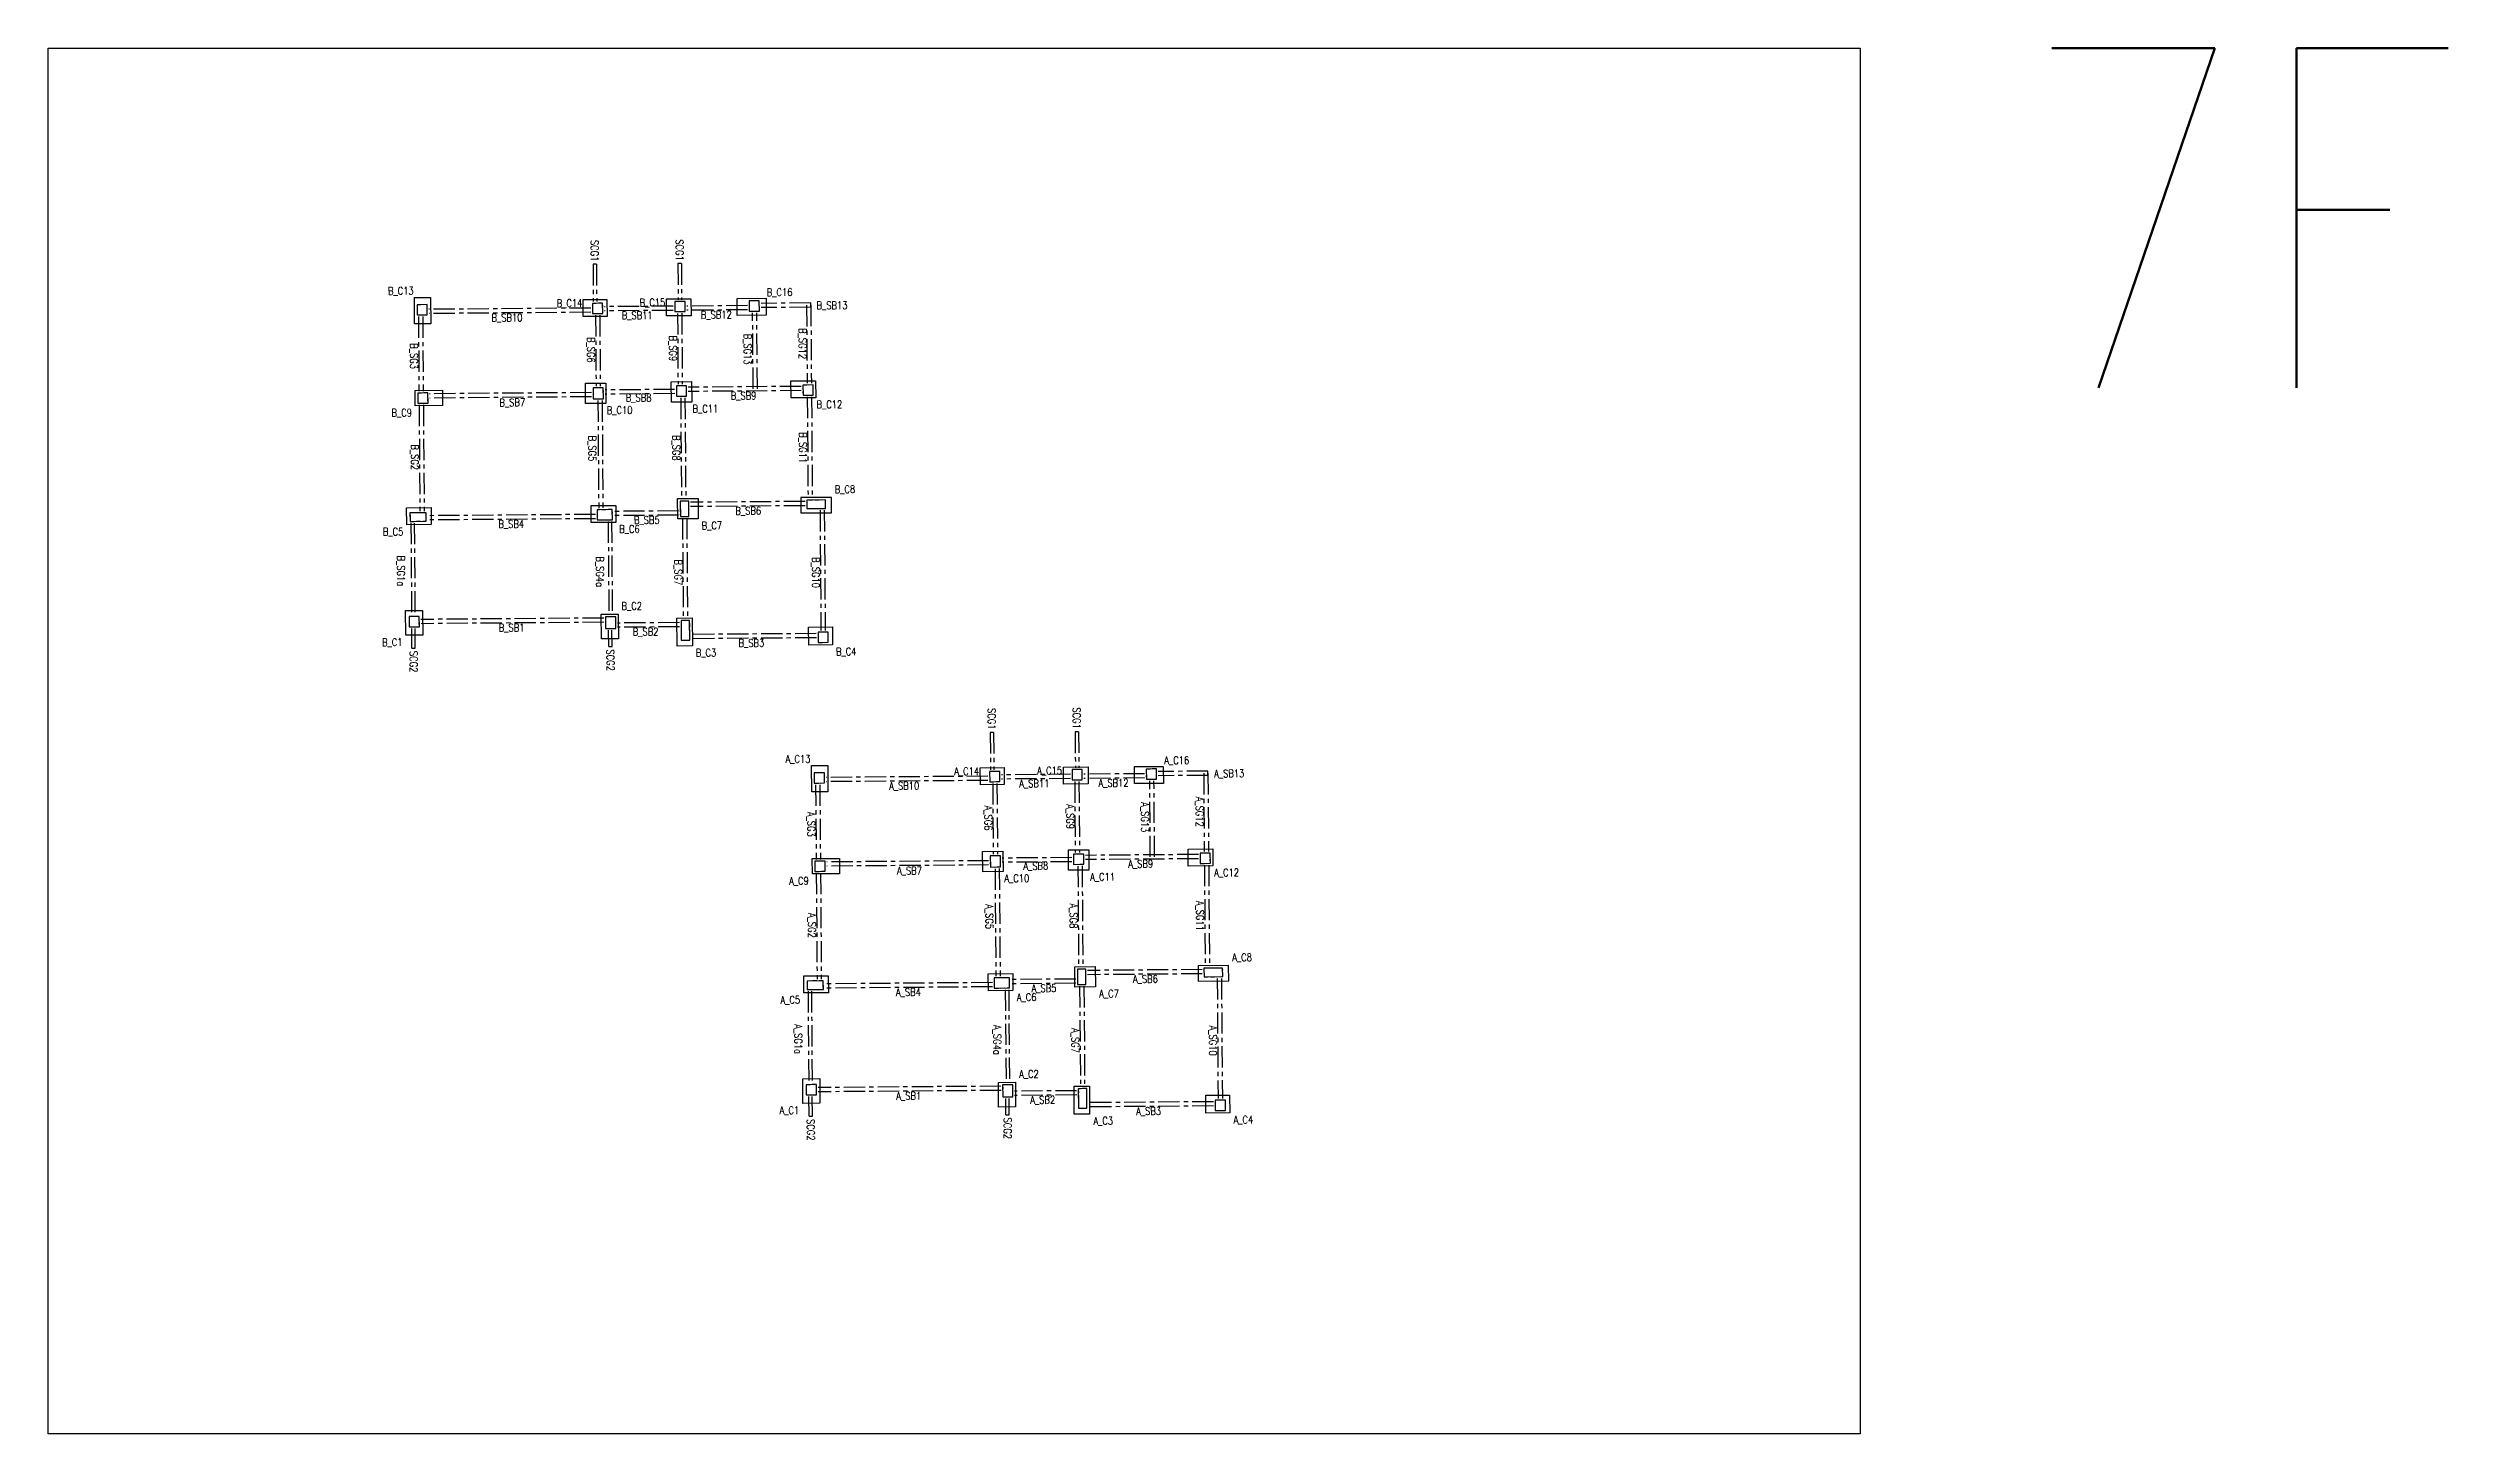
# Model space of a CAD drawing. Header units: millimetres. Extents: x 39613 to 69886, y 27475 to 191272.
# Drawn here: x 50002 to 64126, y 91563 to 99718 of the extents above; entities that cross this region are included whole.
import ezdxf
from ezdxf.enums import TextEntityAlignment as Align

# ---------------------------------------------------------------- set-up
doc = ezdxf.new("R2010")
doc.units = ezdxf.units.MM
doc.header["$LTSCALE"] = 100
doc.header["$MEASUREMENT"] = 0
doc.linetypes.add('CENTER', pattern=[2, 1.25, -0.25, 0.25, -0.25])
doc.linetypes.add('HIDDEN', pattern=[0.375, 0.25, -0.125])
for name, color, linetype in [('TC-COLUMN', 1, 'Continuous'), ('TC-TB', 2, 'Continuous'), ('TC-TC', 4, 'Continuous'), ('TC-虛鋼柱', 4, 'HIDDEN'), ('TC-鋼柱', 11, 'Continuous'), ('TC-鋼粱', 183, 'CENTER')]:
    doc.layers.add(name, color=color, linetype=linetype)
doc.styles.get("Standard").update_dxf_attribs({"font": 'txt.shx', "width": 0.8, "bigfont": 'ae.shx'})

msp = doc.modelspace()

# ---------------------------------------------------------------- texts
at = {"layer": 'Defpoints', "color": 2, "width": 0.8}
msp.add_text('7F', height=2000, rotation=360, dxfattribs=at).set_placement((61589.25, 99718.14), align=Align.TOP_LEFT)
at = {"layer": 'TC-TB', "width": 0.8}
for s, rotation, p in [('SCG1', 270.440027, (53218.52, 98525.69)), ('SCG1', 270.440027, (53718.57, 98529.53)), ('B_SB11', 0.440027, (53468.98, 98145.09)), ('B_SB12', 0.440027, (53934.94, 98148.67)), ('B_SB13', 0.440027, (54615.98, 98203.9)), ('B_SB10', 0.440027, (52702.86, 98131.7)), ('B_SG13', 270, (54119.95, 97946.22)), ('B_SG12', 270, (54442.67, 97978.8)), ('B_SG3', 270, (52155.92, 97905.15)), ('B_SG6', 270, (53197.98, 97942)), ('B_SG9', 270, (53680.39, 97950.45)), ('B_SB7', 0.440027, (52734.23, 97632.24)), ('B_SB8', 0.440027, (53477.65, 97660.28)), ('B_SB9', 0.440027, (54095, 97672.16)), ('B_SG2', 270, (52160.49, 97310.42)), ('B_SG5', 270, (53205.02, 97361.79)), ('B_SG8', 270, (53700, 97365.59)), ('B_SG11', 270, (54444.88, 97366.19)), ('B_SB4', 0.440027, (52727.92, 96917.36)), ('B_SB5', 0.440027, (53525.76, 96940.49)), ('B_SB6', 0.440027, (54122.86, 96995.06)), ('B_SG1a', 270, (52079.52, 96641.09)), ('B_SG4a', 270, (53250.59, 96636.36)), ('B_SG7', 270, (53710.77, 96632.93)), ('B_SG10', 270, (54520.66, 96631.86)), ('B_SB1', 0.440027, (52730.11, 96307.36)), ('B_SB2', 0.440027, (53518.38, 96283.41)), ('B_SB3', 0.440027, (54141.4, 96217.39)), ('SCG2', 270.439959, (52153.62, 96107.44)), ('SCG2', 270.439959, (53312.09, 96116.13)), ('SCG1', 270.440027, (55555.95, 95771.06)), ('SCG1', 270.440027, (56056, 95774.9)), ('A_SB10', 0.440027, (55040.29, 95377.07)), ('A_SB11', 0.440027, (55806.41, 95390.46)), ('A_SB12', 0.440027, (56272.37, 95394.03)), ('A_SB13', 0.440027, (56953.41, 95449.27)), ('A_SG3', 270, (54493.35, 95150.52)), ('A_SG6', 270, (55535.41, 95187.37)), ('A_SG9', 270, (56017.82, 95195.82)), ('A_SG13', 270, (56457.38, 95191.59)), ('A_SG12', 270, (56780.1, 95224.17)), ('A_SB8', 0.440027, (55815.08, 94905.65)), ('A_SB9', 0.440027, (56432.43, 94917.53)), ('A_SB7', 0.440027, (55071.66, 94877.61)), ('A_SG5', 270, (55542.45, 94607.16)), ('A_SG8', 270, (56037.43, 94610.96)), ('A_SG11', 270, (56782.31, 94611.56)), ('A_SG2', 270, (54497.92, 94555.79)), ('A_SB6', 0.440027, (56460.29, 94240.43)), ('A_SB4', 0.440027, (55065.35, 94162.73)), ('A_SB5', 0.440027, (55863.19, 94185.86)), ('A_SG1a', 270, (54416.95, 93886.46)), ('A_SG4a', 270, (55588.02, 93881.73)), ('A_SG7', 270, (56048.2, 93878.3)), ('A_SG10', 270, (56858.09, 93877.23)), ('A_SB1', 0.440027, (55067.54, 93552.73)), ('A_SB2', 0.440027, (55855.81, 93528.78)), ('SCG2', 270.439959, (54491.05, 93352.81)), ('SCG2', 270.439959, (55649.52, 93361.5)), ('A_SB3', 0.440027, (56478.83, 93462.76))]:
    msp.add_text(s, height=45, rotation=rotation, dxfattribs=at).set_placement(p, align=Align.MIDDLE_CENTER)
at = {"layer": 'TC-TC', "width": 0.8}
for s, p in [('B_C13', (52077.97, 98289.41)), ('B_C14', (53070.89, 98217.03)), ('B_C15', (53558.93, 98220.78)), ('B_C16', (54307.38, 98281.53)), ('B_C10', (53365.79, 97587.28)), ('B_C11', (53870.57, 97595.65)), ('B_C12', (54600.43, 97621.04)), ('B_C9', (52083.48, 97572.24)), ('B_C8', (54691.9, 97121.95)), ('B_C6', (53423.67, 96887.7)), ('B_C7', (53908.52, 96908.43)), ('B_C5', (52032.75, 96872.02)), ('B_C2', (53437.14, 96435.28)), ('B_C1', (52027.74, 96221.9)), ('B_C3', (53874.4, 96160.34)), ('B_C4', (54699.24, 96166.67)), ('A_C13', (54415.4, 95534.78)), ('A_C14', (55408.32, 95462.4)), ('A_C15', (55896.36, 95466.15)), ('A_C16', (56644.81, 95526.9)), ('A_C9', (54420.91, 94817.61)), ('A_C10', (55703.22, 94832.65)), ('A_C11', (56208, 94841.02)), ('A_C12', (56937.86, 94866.41)), ('A_C8', (57029.33, 94367.31)), ('A_C5', (54370.18, 94117.39)), ('A_C6', (55761.1, 94133.07)), ('A_C7', (56245.95, 94153.8)), ('A_C2', (55774.57, 93680.65)), ('A_C1', (54365.17, 93467.27)), ('A_C3', (56211.83, 93405.71)), ('A_C4', (57036.67, 93412.04))]:
    msp.add_text(s, height=45, rotation=0.440027, dxfattribs=at).set_placement(p, align=Align.MIDDLE_CENTER)

# ---------------------------------------------------------------- linework, layer by layer
at = {"layer": 'Defpoints'}
msp.add_lwpolyline([(60666.19, 99718.14), (60666.19, 91562.78), (50001.56, 91562.78), (50001.56, 99718.14)], close=True, dxfattribs=at)
at = {"layer": 'TC-COLUMN'}
for points in [[(52159.46, 98095.03), (52158.27, 98250.02), (52253.27, 98250.75), (52254.46, 98095.76)], [(53150.73, 98237.65), (53290.73, 98238.72), (53291.49, 98138.72), (53151.5, 98137.65)], [(53640.78, 98241.41), (53785.77, 98242.52), (53786.54, 98142.53), (53641.54, 98141.41)], [(54057.66, 98244.61), (54227.65, 98245.92), (54228.42, 98145.92), (54058.42, 98144.61)], [(53284.57, 97746.66), (53285.49, 97626.66), (53165.49, 97625.74), (53164.57, 97745.74)], [(53789.35, 97755.04), (53790.27, 97635.04), (53670.27, 97634.12), (53669.35, 97754.11)], [(54374.36, 97759.31), (54519.35, 97760.42), (54520.12, 97660.42), (54375.13, 97659.31)], [(52322.47, 97704.08), (52323.16, 97614.08), (52163.17, 97612.86), (52162.47, 97702.85)], [(53827.3, 97067.81), (53828.22, 96947.81), (53708.22, 96946.89), (53707.3, 97066.88)], [(54432.28, 97072.44), (54432.97, 96982.44), (54612.96, 96983.83), (54612.27, 97073.83)], [(52111.67, 97012.63), (52256.66, 97013.74), (52257.43, 96913.75), (52112.44, 96912.63)], [(53197.6, 97025.97), (53342.59, 97027.08), (53343.36, 96927.09), (53198.37, 96925.97)], [(52107.43, 96262.51), (52106.32, 96407.51), (52206.31, 96408.28), (52207.43, 96263.28)], [(53258.63, 96241.41), (53257.51, 96386.41), (53357.51, 96387.18), (53358.62, 96242.18)], [(53702.83, 96364.02), (53792.83, 96364.72), (53794.1, 96199.72), (53704.1, 96199.03)], [(54478.13, 96310.28), (54618.13, 96311.36), (54618.93, 96206.36), (54478.94, 96205.29)], [(54496.89, 95340.4), (54495.7, 95495.39), (54590.7, 95496.12), (54591.89, 95341.13)], [(55488.16, 95483.01), (55628.16, 95484.09), (55628.92, 95384.09), (55488.93, 95383.02)], [(55978.21, 95486.78), (56123.2, 95487.89), (56123.97, 95387.9), (55978.98, 95386.78)], [(56565.85, 95391.29), (56395.85, 95389.98), (56395.09, 95489.98), (56565.08, 95491.29)], [(54659.9, 94949.45), (54660.59, 94859.45), (54500.6, 94858.23), (54499.91, 94948.22)], [(55622, 94992.03), (55622.92, 94872.03), (55502.92, 94871.11), (55502, 94991.11)], [(56126.78, 95000.41), (56127.7, 94880.41), (56007.7, 94879.49), (56006.78, 94999.48)], [(56711.79, 95004.68), (56856.78, 95005.79), (56857.55, 94905.79), (56712.56, 94904.68)], [(54449.1, 94258), (54594.09, 94259.11), (54594.86, 94159.12), (54449.87, 94158)], [(55535.03, 94271.34), (55680.02, 94272.45), (55680.79, 94172.46), (55535.8, 94171.34)], [(56164.73, 94313.18), (56165.65, 94193.18), (56045.65, 94192.26), (56044.73, 94312.25)], [(56769.71, 94317.81), (56770.4, 94227.81), (56950.39, 94229.2), (56949.7, 94319.2)], [(54444.86, 93507.88), (54443.75, 93652.88), (54543.74, 93653.65), (54544.86, 93508.65)], [(55596.06, 93486.78), (55594.94, 93631.78), (55694.94, 93632.55), (55696.05, 93487.55)], [(56040.26, 93609.39), (56130.26, 93610.09), (56131.53, 93445.09), (56041.53, 93444.4)], [(56815.56, 93555.65), (56955.56, 93556.73), (56956.36, 93451.73), (56816.37, 93450.66)]]:
    msp.add_lwpolyline(points, close=True, dxfattribs=at)
at = {"layer": 'TC-虛鋼柱'}
for points in [[(52174.06, 98147.64), (52234.06, 98148.1), (52233.6, 98208.1), (52173.6, 98207.64)], [(53206.36, 98155.57), (53266.36, 98156.03), (53265.9, 98216.03), (53205.9, 98215.57)], [(53691.35, 98166.79), (53751.35, 98167.26), (53750.89, 98227.25), (53690.89, 98226.79)], [(54128.23, 98170.15), (54188.23, 98170.61), (54187.77, 98230.61), (54127.77, 98230.15)], [(52178.05, 97627.97), (52238.05, 97628.43), (52237.59, 97688.43), (52177.59, 97687.97)], [(53210.28, 97653.59), (53270.28, 97654.05), (53269.78, 97719.04), (53209.78, 97718.58)], [(53700, 97669.35), (53760, 97669.81), (53759.54, 97729.81), (53699.54, 97729.35)], [(54445.01, 97674.85), (54505.01, 97675.31), (54504.55, 97735.31), (54444.55, 97734.85)], [(53723.1, 96962), (53773.1, 96962.39), (53772.41, 97052.38), (53722.41, 97052)], [(54577.77, 97008.56), (54577.39, 97058.56), (54467.39, 97057.71), (54467.78, 97007.71)], [(52132.28, 96932.79), (52227.28, 96933.51), (52226.9, 96983.51), (52131.9, 96982.78)], [(53233.25, 96941.24), (53323.25, 96941.93), (53322.79, 97001.93), (53232.79, 97001.24)], [(52127.04, 96312.66), (52187.04, 96313.12), (52186.58, 96373.12), (52126.58, 96372.66)], [(53283.16, 96301.61), (53343.16, 96302.07), (53342.62, 96372.06), (53282.63, 96371.6)], [(53728.83, 96234.21), (53778.83, 96234.59), (53777.95, 96349.59), (53727.95, 96349.21)], [(54533.82, 96220.71), (54593.82, 96221.17), (54593.36, 96281.17), (54533.36, 96280.71)], [(54511.49, 95393.01), (54571.49, 95393.47), (54571.03, 95453.47), (54511.03, 95453.01)], [(55543.79, 95400.94), (55603.79, 95401.4), (55603.33, 95461.4), (55543.33, 95460.94)], [(56028.78, 95412.16), (56088.78, 95412.63), (56088.32, 95472.62), (56028.32, 95472.16)], [(56465.66, 95415.52), (56525.66, 95415.98), (56525.2, 95475.98), (56465.2, 95475.52)], [(54515.48, 94873.34), (54575.48, 94873.8), (54575.02, 94933.8), (54515.02, 94933.34)], [(55547.71, 94898.96), (55607.71, 94899.42), (55607.21, 94964.41), (55547.21, 94963.95)], [(56037.43, 94914.72), (56097.43, 94915.18), (56096.97, 94975.18), (56036.97, 94974.72)], [(56782.44, 94920.22), (56842.44, 94920.68), (56841.98, 94980.68), (56781.98, 94980.22)], [(54469.71, 94178.15), (54564.71, 94178.88), (54564.33, 94228.88), (54469.33, 94228.15)], [(55570.68, 94186.61), (55660.68, 94187.3), (55660.22, 94247.3), (55570.22, 94246.61)], [(56060.54, 94207.37), (56110.53, 94207.76), (56109.84, 94297.75), (56059.84, 94297.37)], [(56915.2, 94253.93), (56914.82, 94303.92), (56804.82, 94303.08), (56805.21, 94253.08)], [(54464.47, 93558.03), (54524.47, 93558.49), (54524.01, 93618.49), (54464.01, 93618.03)], [(55620.59, 93546.97), (55680.59, 93547.44), (55680.05, 93617.43), (55620.06, 93616.97)], [(56066.26, 93479.58), (56116.26, 93479.96), (56115.38, 93594.96), (56065.38, 93594.58)], [(56871.25, 93466.08), (56931.25, 93466.54), (56930.79, 93526.54), (56870.79, 93526.08)]]:
    msp.add_lwpolyline(points, close=True, dxfattribs=at)
at = {"layer": 'TC-鋼柱'}
for points in [[(52174.06, 98147.64), (52234.06, 98148.1), (52233.6, 98208.1), (52173.6, 98207.64)], [(53206.36, 98155.57), (53266.36, 98156.03), (53265.9, 98216.03), (53205.9, 98215.57)], [(53691.35, 98166.79), (53751.35, 98167.26), (53750.89, 98227.25), (53690.89, 98226.79)], [(54128.23, 98170.15), (54188.23, 98170.61), (54187.77, 98230.61), (54127.77, 98230.15)], [(52178.05, 97627.97), (52238.05, 97628.43), (52237.59, 97688.43), (52177.59, 97687.97)], [(53210.28, 97653.59), (53270.28, 97654.05), (53269.78, 97719.04), (53209.78, 97718.58)], [(53700, 97669.35), (53760, 97669.81), (53759.54, 97729.81), (53699.54, 97729.35)], [(54445.01, 97674.85), (54505.01, 97675.31), (54504.55, 97735.31), (54444.55, 97734.85)], [(53723.1, 96962), (53773.1, 96962.39), (53772.41, 97052.38), (53722.41, 97052)], [(54577.77, 97008.56), (54577.39, 97058.56), (54467.39, 97057.71), (54467.78, 97007.71)], [(52132.28, 96932.79), (52227.28, 96933.51), (52226.9, 96983.51), (52131.9, 96982.78)], [(53233.25, 96941.24), (53323.25, 96941.93), (53322.79, 97001.93), (53232.79, 97001.24)], [(52127.04, 96312.66), (52187.04, 96313.12), (52186.58, 96373.12), (52126.58, 96372.66)], [(53283.16, 96301.61), (53343.16, 96302.07), (53342.62, 96372.06), (53282.63, 96371.6)], [(53728.83, 96234.21), (53778.83, 96234.59), (53777.95, 96349.59), (53727.95, 96349.21)], [(54533.82, 96220.71), (54593.82, 96221.17), (54593.36, 96281.17), (54533.36, 96280.71)], [(54511.49, 95393.01), (54571.49, 95393.47), (54571.03, 95453.47), (54511.03, 95453.01)], [(55543.79, 95400.94), (55603.79, 95401.4), (55603.33, 95461.4), (55543.33, 95460.94)], [(56028.78, 95412.16), (56088.78, 95412.63), (56088.32, 95472.62), (56028.32, 95472.16)], [(56465.66, 95415.52), (56525.66, 95415.98), (56525.2, 95475.98), (56465.2, 95475.52)], [(54515.48, 94873.34), (54575.48, 94873.8), (54575.02, 94933.8), (54515.02, 94933.34)], [(55547.71, 94898.96), (55607.71, 94899.42), (55607.21, 94964.41), (55547.21, 94963.95)], [(56037.43, 94914.72), (56097.43, 94915.18), (56096.97, 94975.18), (56036.97, 94974.72)], [(56782.44, 94920.22), (56842.44, 94920.68), (56841.98, 94980.68), (56781.98, 94980.22)], [(54469.71, 94178.15), (54564.71, 94178.88), (54564.33, 94228.88), (54469.33, 94228.15)], [(55570.68, 94186.61), (55660.68, 94187.3), (55660.22, 94247.3), (55570.22, 94246.61)], [(56060.54, 94207.37), (56110.53, 94207.76), (56109.84, 94297.75), (56059.84, 94297.37)], [(56915.2, 94253.93), (56914.82, 94303.92), (56804.82, 94303.08), (56805.21, 94253.08)], [(54464.47, 93558.03), (54524.47, 93558.49), (54524.01, 93618.49), (54464.01, 93618.03)], [(55620.59, 93546.97), (55680.59, 93547.44), (55680.05, 93617.43), (55620.06, 93616.97)], [(56066.26, 93479.58), (56116.26, 93479.96), (56115.38, 93594.96), (56065.38, 93594.58)], [(56871.25, 93466.08), (56931.25, 93466.54), (56930.79, 93526.54), (56870.79, 93526.08)]]:
    msp.add_lwpolyline(points, close=True, dxfattribs=at)
at = {"layer": 'TC-鋼粱'}
for p, q in [((53229.13, 98445.77), (53209.14, 98445.62)), ((53209.14, 98445.62), (53210.82, 98225.61)), ((53229.13, 98445.77), (53230.82, 98225.76)), ((53729.18, 98449.61), (53709.18, 98449.46)), ((53709.18, 98449.46), (53710.81, 98236.95)), ((53729.18, 98449.61), (53730.81, 98237.1)), ((53196.11, 98187.99), (52243.81, 98180.68)), ((53681.1, 98199.22), (53276.05, 98196.11)), ((53681.29, 98174.22), (53276.25, 98171.11)), ((54117.98, 98202.57), (53761.1, 98199.83)), ((54118.17, 98177.57), (53761.29, 98174.83)), ((54490.84, 98217.94), (54197.88, 98215.69)), ((54491.03, 98192.94), (54198.07, 98190.69)), ((54465.94, 98205.24), (54469.47, 97745.04)), ((54491.03, 98192.94), (54490.84, 98217.94)), ((54490.94, 98205.44), (54494.47, 97745.23)), ((52181.64, 98137.7), (52185.01, 97698.03)), ((52206.64, 98137.89), (52210.01, 97698.22)), ((53196.31, 98162.99), (52244, 98155.68)), ((53223.91, 98145.7), (53227.12, 97728.72)), ((53248.91, 98145.9), (53252.12, 97728.91)), ((53706.43, 98156.91), (53709.63, 97739.42)), ((53731.43, 98157.1), (53734.63, 97739.62)), ((54151.74, 97712.6), (54148.31, 98160.3)), ((54176.74, 97712.79), (54173.31, 98160.5)), ((52185.63, 97618.03), (52190.43, 96993.23)), ((52210.63, 97618.22), (52215.42, 96993.43)), ((53199.99, 97690.82), (52247.63, 97683.51)), ((53200.18, 97665.82), (52247.82, 97658.51)), ((53237.85, 97643.8), (53242.71, 97011.32)), ((53262.85, 97643.99), (53267.71, 97011.51)), ((53689.69, 97709.27), (53279.88, 97706.12)), ((53689.89, 97684.27), (53280.07, 97681.12)), ((53725.25, 97659.54), (53729.84, 97062.06)), ((53750.25, 97659.73), (53754.84, 97062.25)), ((54434.61, 97727.27), (53769.6, 97722.16)), ((54434.8, 97702.27), (53769.79, 97697.16)), ((54470.08, 97665.04), (54474.67, 97067.77)), ((54495.08, 97665.23), (54499.67, 97067.96)), ((54457.45, 97050.13), (53782.47, 97044.95)), ((52137.36, 96922.82), (52141.51, 96382.78)), ((52157.36, 96922.98), (52161.51, 96382.93)), ((53223, 96973.66), (52237.03, 96966.09)), ((53223.19, 96948.66), (52237.22, 96941.09)), ((53298.32, 96931.74), (53302.55, 96381.76)), ((53318.32, 96931.89), (53322.55, 96381.91)), ((53712.86, 96994.43), (53332.87, 96991.51)), ((53713.05, 96969.43), (53333.06, 96966.51)), ((53735.82, 96951.97), (53740.37, 96359.3)), ((53760.82, 96952.16), (53765.37, 96359.49)), ((54457.64, 97025.13), (53782.66, 97019.95)), ((54545.35, 96998.31), (54550.78, 96290.84)), ((54570.35, 96998.5), (54575.78, 96291.03)), ((53272.68, 96364.03), (52196.72, 96355.76)), ((53272.88, 96339.03), (52196.91, 96330.76)), ((53718.04, 96337.45), (53352.91, 96334.64)), ((52143.01, 96187.36), (52142.12, 96302.78)), ((52163.01, 96187.51), (52162.12, 96302.93)), ((53301.47, 96196.05), (53300.74, 96291.74)), ((53301.47, 96196.05), (53321.47, 96196.2)), ((53321.47, 96196.2), (53320.74, 96291.89)), ((53718.23, 96312.45), (53353.1, 96309.64)), ((54523.42, 96272.82), (53788.58, 96267.18)), ((54523.61, 96247.82), (53788.77, 96242.18)), ((52143.01, 96187.36), (52163.01, 96187.51)), ((55566.56, 95691.14), (55546.57, 95690.99)), ((55546.57, 95690.99), (55548.26, 95470.98)), ((55566.56, 95691.14), (55568.25, 95471.13)), ((56066.61, 95694.98), (56046.61, 95694.83)), ((56046.61, 95694.83), (56048.24, 95482.32)), ((56066.61, 95694.98), (56068.24, 95482.47)), ((54519.07, 95383.07), (54522.44, 94943.4)), ((54544.07, 95383.26), (54547.44, 94943.59)), ((55533.54, 95433.36), (54581.24, 95426.05)), ((55533.74, 95408.36), (54581.43, 95401.05)), ((55561.34, 95391.07), (55564.55, 94974.09)), ((55586.34, 95391.27), (55589.55, 94974.28)), ((56018.53, 95444.59), (55613.48, 95441.48)), ((56018.72, 95419.59), (55613.68, 95416.48)), ((56043.86, 95402.28), (56047.06, 94984.79)), ((56068.86, 95402.47), (56072.06, 94984.98)), ((56455.41, 95447.94), (56098.53, 95445.2)), ((56455.6, 95422.94), (56098.72, 95420.2)), ((56489.17, 94957.97), (56485.74, 95405.67)), ((56514.17, 94958.16), (56510.74, 95405.87)), ((56828.27, 95463.31), (56535.31, 95461.06)), ((56828.46, 95438.31), (56535.5, 95436.06)), ((56803.37, 95450.61), (56806.9, 94990.41)), ((56828.46, 95438.31), (56828.27, 95463.31)), ((56828.37, 95450.81), (56831.9, 94990.6)), ((55537.42, 94936.19), (54585.06, 94928.88)), ((56027.12, 94954.64), (55617.31, 94951.49)), ((56027.32, 94929.64), (55617.5, 94926.49)), ((56772.04, 94972.64), (56107.03, 94967.53)), ((56772.23, 94947.64), (56107.22, 94942.53)), ((54523.06, 94863.4), (54527.86, 94238.6)), ((54548.06, 94863.59), (54552.85, 94238.8)), ((55537.61, 94911.19), (54585.25, 94903.88)), ((55575.28, 94889.17), (55580.14, 94256.69)), ((55600.28, 94889.36), (55605.14, 94256.88)), ((56062.68, 94904.91), (56067.27, 94307.43)), ((56087.68, 94905.1), (56092.27, 94307.62)), ((56807.52, 94910.41), (56812.1, 94313.14)), ((56832.51, 94910.6), (56837.1, 94313.33)), ((55560.43, 94219.03), (54574.46, 94211.46)), ((56050.29, 94239.8), (55670.3, 94236.88)), ((56050.48, 94214.8), (55670.49, 94211.88)), ((56794.88, 94295.5), (56119.9, 94290.32)), ((56795.07, 94270.5), (56120.09, 94265.32)), ((56882.78, 94243.68), (56888.21, 93536.21)), ((56907.78, 94243.87), (56913.21, 93536.4)), ((54474.79, 94168.19), (54478.94, 93628.15)), ((54494.79, 94168.35), (54498.94, 93628.3)), ((55560.62, 94194.03), (54574.65, 94186.46)), ((55635.76, 94177.11), (55639.98, 93627.13)), ((55655.75, 94177.26), (55659.98, 93627.28)), ((56073.25, 94197.34), (56077.8, 93604.67)), ((56098.25, 94197.53), (56102.8, 93604.86)), ((54480.44, 93432.73), (54479.55, 93548.15)), ((54500.44, 93432.88), (54499.55, 93548.3)), ((55610.11, 93609.4), (54534.15, 93601.13)), ((55610.31, 93584.4), (54534.34, 93576.13)), ((55638.9, 93441.42), (55638.17, 93537.11)), ((55658.9, 93441.57), (55658.17, 93537.26)), ((56055.47, 93582.82), (55690.34, 93580.01)), ((56055.66, 93557.82), (55690.53, 93555.01)), ((56860.85, 93518.19), (56126.01, 93512.55)), ((54480.44, 93432.73), (54500.44, 93432.88)), ((55638.9, 93441.42), (55658.9, 93441.57)), ((56861.04, 93493.19), (56126.2, 93487.55))]:
    msp.add_line(p, q, dxfattribs=at)

msp.set_redraw_order([(e.dxf.handle, doc.entitydb.next_handle()) for e in msp.query("TEXT MTEXT ATTDEF DIMENSION ARC_DIMENSION")])  # texts and dimensions are drawn at this point

doc.saveas('drawing.dxf')
